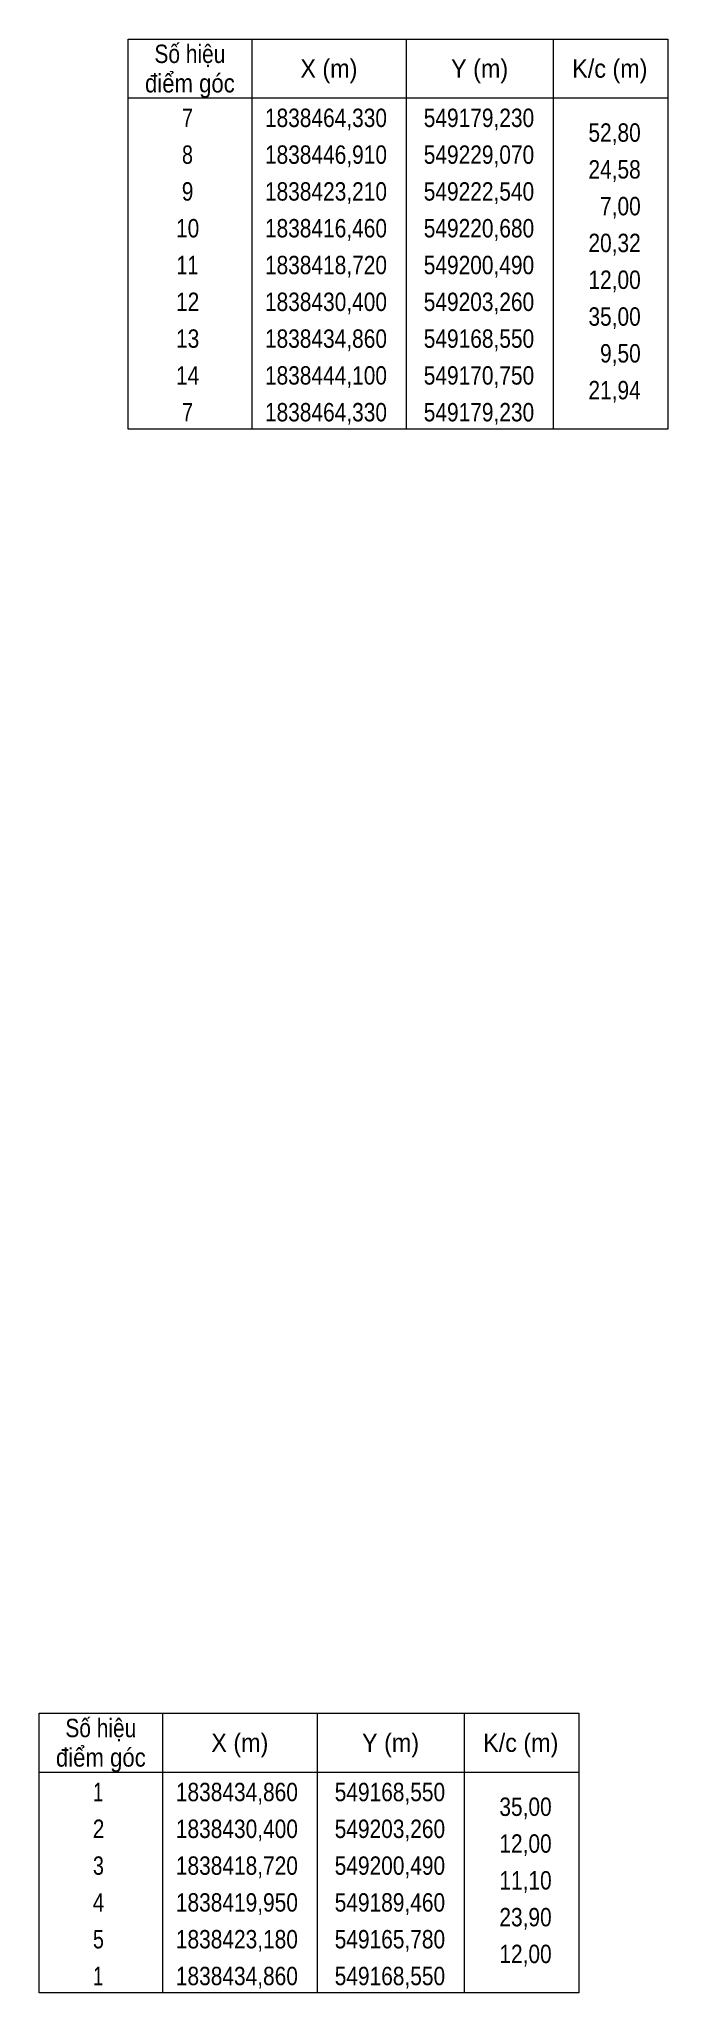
# Model space of a CAD drawing. Header units: metres. Extents: x 548548 to 550357, y 1838110 to 1838601.
# Drawn here: x 549348.7 to 549434.2, y 1838244.1 to 1838509.6 of the extents above; entities that cross this region are included whole.
import ezdxf
from ezdxf.enums import TextEntityAlignment as Align

# ---------------------------------------------------------------- set-up
doc = ezdxf.new("R2010")
doc.units = ezdxf.units.M
doc.layers.add('63', color=7, linetype='Continuous', lineweight=13)

msp = doc.modelspace()

# ---------------------------------------------------------------- texts
at = {"layer": '63'}
for s, width, p in [('Số hiệu', 0.85, (549369.18, 1838506.3)), ('điểm góc', 0.9, (549369.18, 1838502.3)), ('X (m)', 0.95, (549388.08, 1838504.3)), ('Y (m)', 0.95, (549408.575, 1838504.3)), ('K/c (m)', 0.95, (549426.28, 1838504.3)), (' 7', 0.8, (549368.48, 1838497.6)), ('1838464,330', 0.85, (549387.68, 1838497.6)), ('549179,230', 0.85, (549408.485, 1838497.6)), (' 8', 0.8, (549368.48, 1838492.6)), ('1838446,910', 0.85, (549387.68, 1838492.6)), ('549229,070', 0.85, (549408.485, 1838492.6)), (' 9', 0.85, (549368.475, 1838487.6)), ('1838423,210', 0.85, (549387.68, 1838487.6)), ('549222,540', 0.85, (549408.485, 1838487.6)), (' 10', 0.85, (549368.475, 1838482.6)), ('1838416,460', 0.85, (549387.68, 1838482.6)), ('549220,680', 0.85, (549408.485, 1838482.6)), (' 11', 0.8, (549368.475, 1838477.6)), ('1838418,720', 0.85, (549387.68, 1838477.6)), ('549200,490', 0.85, (549408.485, 1838477.6)), (' 12', 0.85, (549368.48, 1838472.6)), ('1838430,400', 0.85, (549387.68, 1838472.6)), ('549203,260', 0.85, (549408.485, 1838472.6)), (' 13', 0.85, (549368.48, 1838467.6)), ('1838434,860', 0.85, (549387.68, 1838467.6)), ('549168,550', 0.85, (549408.485, 1838467.6)), (' 14', 0.85, (549368.475, 1838462.6)), ('1838444,100', 0.85, (549387.68, 1838462.6)), ('549170,750', 0.85, (549408.485, 1838462.6)), (' 7', 0.8, (549368.48, 1838457.6)), ('1838464,330', 0.85, (549387.68, 1838457.6)), ('549179,230', 0.85, (549408.485, 1838457.6)), ('Số hiệu', 0.85, (549357.07, 1838278.81)), ('X (m)', 0.95, (549375.97, 1838276.81)), ('Y (m)', 0.95, (549396.465, 1838276.81)), ('K/c (m)', 0.95, (549414.17, 1838276.81)), ('điểm góc', 0.9, (549357.07, 1838274.81)), (' 1', 0.75, (549356.365, 1838270.11)), ('1838434,860', 0.85, (549375.57, 1838270.11)), ('549168,550', 0.85, (549396.375, 1838270.11)), (' 2', 0.85, (549356.37, 1838265.11)), ('1838430,400', 0.85, (549375.57, 1838265.11)), ('549203,260', 0.85, (549396.375, 1838265.11)), (' 3', 0.8, (549356.37, 1838260.11)), ('1838418,720', 0.85, (549375.57, 1838260.11)), ('549200,490', 0.85, (549396.375, 1838260.11)), (' 4', 0.85, (549356.365, 1838255.11)), ('1838419,950', 0.85, (549375.57, 1838255.11)), ('549189,460', 0.85, (549396.375, 1838255.11)), (' 5', 0.8, (549356.37, 1838250.11)), ('1838423,180', 0.85, (549375.57, 1838250.11)), ('549165,780', 0.85, (549396.375, 1838250.11)), (' 1', 0.75, (549356.365, 1838245.11)), ('1838434,860', 0.85, (549375.57, 1838245.11)), ('549168,550', 0.85, (549396.375, 1838245.11))]:
    msp.add_text(s, height=2.5, dxfattribs=dict(at, width=width)).set_placement(p, align=Align.CENTER)
at = {"layer": '63', "width": 0.85}
for s, p in [('52,80', (549430.48, 1838495.6)), ('24,58', (549430.48, 1838490.6)), ('7,00', (549430.48, 1838485.6)), ('20,32', (549430.48, 1838480.6)), ('12,00', (549430.48, 1838475.6)), ('35,00', (549430.48, 1838470.6)), ('9,50', (549430.48, 1838465.6)), ('21,94', (549430.48, 1838460.6)), ('35,00', (549418.37, 1838268.11)), ('12,00', (549418.37, 1838263.11)), ('11,10', (549418.37, 1838258.11)), ('23,90', (549418.37, 1838253.11)), ('12,00', (549418.37, 1838248.11))]:
    msp.add_text(s, height=2.5, dxfattribs=at).set_placement(p, align=Align.RIGHT)

# ---------------------------------------------------------------- linework, layer by layer
at = {"layer": '63'}
for p, q in [((549377.58, 1838509.55), (549377.58, 1838456.55)), ((549398.58, 1838509.55), (549398.58, 1838456.55)), ((549418.58, 1838509.55), (549418.58, 1838456.55)), ((549360.78, 1838501.55), (549434.18, 1838501.55)), ((549365.47, 1838282.06), (549365.47, 1838244.06)), ((549386.47, 1838282.06), (549386.47, 1838244.06)), ((549406.47, 1838282.06), (549406.47, 1838244.06)), ((549348.67, 1838274.06), (549422.07, 1838274.06))]:
    msp.add_line(p, q, dxfattribs=at)
for points in [[(549360.78, 1838509.55), (549434.18, 1838509.55), (549434.18, 1838456.55), (549360.78, 1838456.55)], [(549348.67, 1838282.06), (549422.07, 1838282.06), (549422.07, 1838244.06), (549348.67, 1838244.06)]]:
    msp.add_lwpolyline(points, close=True, dxfattribs=at)

msp.set_redraw_order([(e.dxf.handle, doc.entitydb.next_handle()) for e in msp.query("TEXT MTEXT ATTDEF DIMENSION ARC_DIMENSION")])  # texts and dimensions are drawn at this point

doc.saveas('drawing.dxf')
